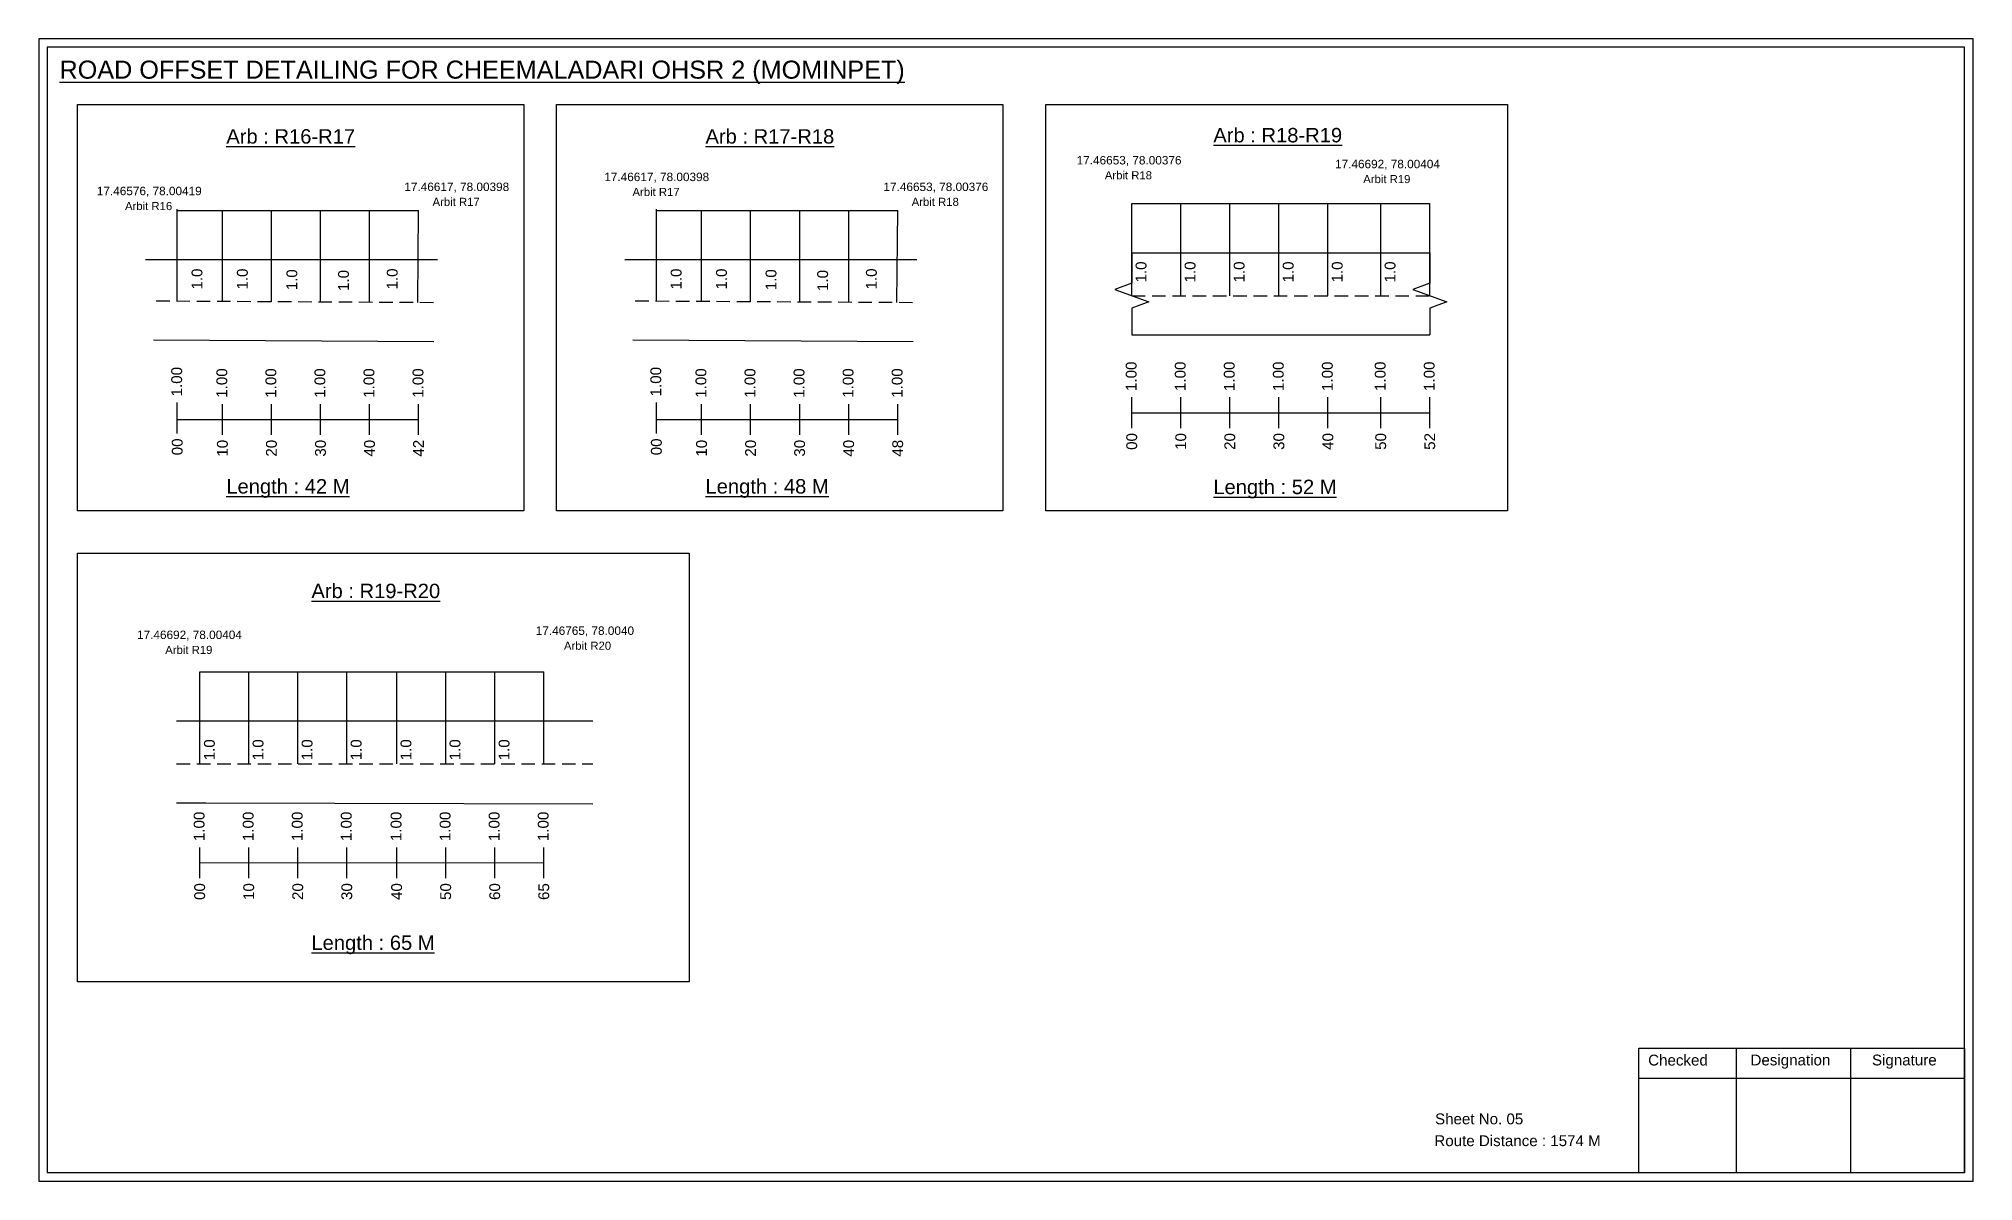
# Model space of a CAD drawing. Header units: inches. Extents: x -117 to 51867, y -12715 to 3423.
# Drawn here: x 23435 to 23972, y 190 to 507 of the extents above; entities that cross this region are included whole.
import ezdxf

# ---------------------------------------------------------------- set-up
doc = ezdxf.new("R2010")
doc.units = ezdxf.units.IN
doc.header["$MEASUREMENT"] = 0
doc.linetypes.add('DASHED2', pattern=[0.375, 0.25, -0.125])
doc.layers.add('PDF_Geometry', color=7, linetype='Continuous')
doc.layers.add('PDF_Text', color=5, linetype='Continuous')
doc.styles.add('PDF Arial', font='arial.ttf')
doc.styles.get("Standard").update_dxf_attribs({"font": 'arial.ttf'})

msp = doc.modelspace()

# ---------------------------------------------------------------- texts
at = {"color": 242, "true_color": 0xcd2027}
for s, height, p in [('%%UROAD OFFSET DETAILING FOR CHEEMALADARI OHSR 2 (MOMINPET)', 5, (23441.26, 495.96)), ('%%UArb : R16-R17', 4, (23487.52, 477.96)), ('%%UArb : R17-R18', 4, (23620.39, 477.96)), ('%%UArb : R18-R19', 4, (23761.22, 478.3)), ('%%ULength : 42 M', 4, (23487.52, 380.96)), ('%%ULength : 48 M', 4, (23620.39, 380.96)), ('%%ULength : 52 M', 4, (23761.22, 380.8)), ('%%UArb : R19-R20', 4, (23511.11, 351.96)), ('%%ULength : 65 M', 4, (23511.11, 254.46))]:
    msp.add_text(s, height=height, dxfattribs=at).set_placement(p)
at = {"color": 5}
for s, height, p in [('17.46653, 78.00376', 2.34, (23723.31, 472.18)), ('17.46692, 78.00404', 2.34, (23794.97, 471.13)), ('17.46617, 78.00398', 2.34, (23536.88, 464.81)), ('17.46617, 78.00398', 2.34, (23592.33, 467.56)), ('17.46653, 78.00376', 2.34, (23669.75, 464.81)), ('Arbit R18', 2.246, (23731.13, 468.06)), ('Arbit R19', 2.246, (23802.79, 467.01)), ('17.46576, 78.00419', 2.34, (23451.61, 463.66)), ('Arbit R16', 2.246, (23459.43, 459.53)), ('Arbit R17', 2.246, (23544.7, 460.69)), ('Arbit R17', 2.246, (23600.15, 463.43)), ('Arbit R18', 2.246, (23677.57, 460.69)), ('17.46765, 78.0040', 2.34, (23573.32, 341.78)), ('17.46692, 78.00404', 2.34, (23462.76, 340.63)), ('Arbit R19', 2.246, (23470.58, 336.5)), ('Arbit R20', 2.246, (23581.14, 337.65))]:
    msp.add_text(s, height=height, dxfattribs=at).set_placement(p)
for p in [(23480.88, 437.5), (23493.46, 437.5), (23507.19, 437.3), (23521.51, 437.11), (23535.02, 437.52), (23613.75, 437.5), (23626.32, 437.5), (23640.06, 437.3), (23654.38, 437.11), (23667.89, 437.52), (23742.67, 439.46), (23756.27, 439.46), (23769.87, 439.46), (23783.47, 439.46), (23797.07, 439.46), (23811.72, 439.47), (23484.32, 307.02), (23497.81, 307.02), (23511.41, 307.02), (23525.01, 307.02), (23538.83, 307.02), (23552.43, 307.02), (23566.03, 307.02)]:
    msp.add_text('1.0', height=3, rotation=90).set_placement(p)
at = {"color": 217, "true_color": 0x93278f}
for s, p in [('1.00', (23475.25, 407.89)), ('1.00', (23487.77, 407.51)), ('1.00', (23501.37, 407.51)), ('1.00', (23514.97, 407.51)), ('1.00', (23528.57, 407.51)), ('1.00', (23542.17, 407.51)), ('1.00', (23608.11, 407.89)), ('1.00', (23620.63, 407.51)), ('1.00', (23634.23, 407.51)), ('1.00', (23647.83, 407.51)), ('1.00', (23661.43, 407.51)), ('1.00', (23675.03, 407.51)), ('1.00', (23739.93, 409.38)), ('1.00', (23753.53, 409.38)), ('1.00', (23767.13, 409.38)), ('1.00', (23780.73, 409.38)), ('1.00', (23794.33, 409.38)), ('1.00', (23808.98, 409.39)), ('1.00', (23822.58, 409.39)), ('00', (23740.08, 393.06)), ('10', (23753.68, 393.06)), ('20', (23767.28, 393.06)), ('30', (23780.88, 393.06)), ('40', (23794.48, 393.06)), ('50', (23809.13, 393.07)), ('52', (23822.73, 393.07)), ('00', (23475.4, 391.57)), ('10', (23487.92, 391.19)), ('20', (23501.52, 391.19)), ('30', (23515.12, 391.19)), ('40', (23528.72, 391.19)), ('42', (23542.32, 391.19)), ('00', (23608.26, 391.57)), ('10', (23620.79, 391.19)), ('20', (23634.39, 391.19)), ('30', (23647.99, 391.19)), ('40', (23661.59, 391.19)), ('48', (23675.19, 391.19)), ('1.00', (23481.47, 284.62)), ('1.00', (23495.07, 284.62)), ('1.00', (23508.67, 284.62)), ('1.00', (23522.27, 284.62)), ('1.00', (23536.08, 284.62)), ('1.00', (23549.68, 284.62)), ('1.00', (23563.28, 284.62)), ('1.00', (23576.88, 284.62)), ('00', (23481.62, 268.3)), ('10', (23495.22, 268.3)), ('20', (23508.82, 268.3)), ('30', (23522.42, 268.3)), ('40', (23536.24, 268.3)), ('50', (23549.84, 268.3)), ('60', (23563.44, 268.3)), ('65', (23577.04, 268.3))]:
    msp.add_text(s, height=3, rotation=90, dxfattribs=at).set_placement(p)
for s, p in [('Sheet No. 05', (23822.7, 206.12)), ('Route Distance : 1574 M', (23822.51, 200.07))]:
    msp.add_text(s, height=3).set_placement(p)
at = {"layer": 'PDF_Text', "color": 7, "attachment_point": 7, "style": 'PDF Arial'}
for s, insert, char_height in [('Checked', (23881.8, 222.37), 3.001), ('Designation', (23910.18, 221.54), 3.0006), ('Signature', (23943.86, 221.54), 3.001)]:
    msp.add_mtext(s, dxfattribs=dict(at, insert=insert, char_height=char_height))

# ---------------------------------------------------------------- linework, layer by layer
for p, q in [((23473.92, 434.21), (23473.92, 459.75)), ((23486.44, 434.16), (23486.44, 459.45)), ((23500.04, 434.11), (23500.04, 459.45)), ((23513.64, 434.17), (23513.64, 459.45)), ((23527.24, 433.91), (23527.24, 459.45)), ((23540.61, 433.95), (23540.84, 459.45)), ((23606.79, 434.21), (23606.79, 459.75)), ((23619.31, 434.16), (23619.31, 459.45)), ((23632.91, 434.11), (23632.91, 459.45)), ((23646.51, 434.17), (23646.51, 459.45)), ((23660.11, 433.91), (23660.11, 459.45)), ((23673.48, 433.95), (23673.71, 459.45)), ((23738.6, 435.79), (23738.6, 461.32)), ((23752.2, 435.79), (23752.2, 461.32)), ((23765.8, 435.79), (23765.8, 461.32)), ((23779.4, 435.79), (23779.4, 461.32)), ((23793, 435.79), (23793, 461.32)), ((23807.65, 435.79), (23807.65, 461.33)), ((23821.25, 435.79), (23821.25, 461.33)), ((23546.09, 445.78), (23465.13, 445.78)), ((23678.96, 445.78), (23598, 445.78)), ((23738.6, 447.67), (23821.25, 447.67)), ((23738.6, 424.99), (23821.25, 424.99)), ((23467.35, 423.57), (23545.07, 423.14)), ((23600.21, 423.57), (23677.94, 423.14)), ((23480.14, 306.02), (23480.14, 331.56)), ((23493.74, 306.02), (23493.74, 331.56)), ((23507.34, 306.02), (23507.34, 331.56)), ((23520.94, 306.02), (23520.94, 331.56)), ((23534.76, 306.02), (23534.76, 331.56)), ((23548.36, 306.02), (23548.36, 331.56)), ((23561.96, 306.02), (23561.96, 331.56)), ((23575.56, 306.02), (23575.56, 331.56)), ((23589.16, 317.91), (23473.73, 317.91)), ((23473.73, 295.22), (23481.79, 295.22)), ((23481.79, 295.22), (23589.16, 294.92))]:
    msp.add_line(p, q)
at = {"color": 5}
for p, q in [((23473.92, 459.45), (23540.84, 459.45)), ((23606.79, 459.45), (23673.71, 459.45)), ((23738.6, 461.32), (23821.25, 461.32)), ((23480.14, 331.56), (23575.56, 331.56))]:
    msp.add_line(p, q, dxfattribs=at)
at = {"linetype": 'DASHED2', "ltscale": 15}
for p, q in [((23738.6, 435.79), (23821.25, 435.79)), ((23468.06, 434.36), (23546.34, 433.95)), ((23600.93, 434.36), (23679.21, 433.95)), ((23473.73, 306.02), (23589.16, 306.02))]:
    msp.add_line(p, q, dxfattribs=at)
at = {"color": 217, "true_color": 0x93278f}
for p, q in [((23473.92, 397.6), (23473.92, 406.16)), ((23486.44, 397.21), (23486.44, 405.77)), ((23500.04, 397.21), (23500.04, 405.77)), ((23513.64, 397.21), (23513.64, 405.77)), ((23527.24, 397.21), (23527.24, 405.77)), ((23540.84, 397.21), (23540.84, 405.77)), ((23606.79, 397.6), (23606.79, 406.16)), ((23619.31, 397.21), (23619.31, 405.77)), ((23632.91, 397.21), (23632.91, 405.77)), ((23646.51, 397.21), (23646.51, 405.77)), ((23660.11, 397.21), (23660.11, 405.77)), ((23673.71, 397.21), (23673.71, 405.77)), ((23738.6, 399.09), (23738.6, 407.65)), ((23738.6, 403.36), (23821.25, 403.37)), ((23752.2, 399.09), (23752.2, 407.65)), ((23765.8, 399.09), (23765.8, 407.65)), ((23779.4, 399.09), (23779.4, 407.65)), ((23793, 399.09), (23793, 407.65)), ((23807.65, 399.09), (23807.65, 407.65)), ((23821.25, 399.09), (23821.25, 407.65)), ((23473.92, 401.48), (23540.84, 401.5)), ((23606.79, 401.48), (23673.71, 401.5)), ((23480.14, 274.33), (23480.14, 282.89)), ((23493.74, 274.33), (23493.74, 282.89)), ((23507.34, 274.33), (23507.34, 282.89)), ((23520.94, 274.33), (23520.94, 282.89)), ((23534.76, 274.33), (23534.76, 282.89)), ((23548.36, 274.33), (23548.36, 282.89)), ((23561.96, 274.33), (23561.96, 282.89)), ((23575.56, 274.33), (23575.56, 282.89)), ((23480.14, 278.6), (23575.56, 278.66))]:
    msp.add_line(p, q, dxfattribs=at)
for points in [[(23446.22, 488.81), (23570.02, 488.81), (23570.02, 376.13), (23446.22, 376.13)], [(23579.08, 488.81), (23702.89, 488.81), (23702.89, 376.13), (23579.08, 376.13)], [(23714.74, 488.81), (23842.83, 488.81), (23842.83, 376.13), (23714.74, 376.13)], [(23446.22, 364.39), (23615.83, 364.39), (23615.83, 245.57), (23446.22, 245.57)]]:
    msp.add_lwpolyline(points, close=True)
at = {"linetype": 'Continuous'}
for points in [[(23738.6, 447.67), (23738.6, 439.24), (23733.86, 437.51), (23743.34, 434.06), (23738.6, 432.34), (23738.6, 424.99)], [(23821.25, 447.67), (23821.25, 439.24), (23816.51, 437.51), (23826, 434.06), (23821.25, 432.34), (23821.25, 424.99)]]:
    msp.add_lwpolyline(points, dxfattribs=at)
at = {"layer": 'PDF_Geometry'}
for points in [[(23435.49, 507.03), (23435.49, 190.32), (23971.96, 190.32), (23971.96, 507.03)], [(23437.81, 504.71), (23437.81, 192.74), (23969.54, 192.74), (23969.54, 504.71)]]:
    msp.add_lwpolyline(points, close=True, dxfattribs=at)
at = {"layer": 'PDF_Geometry', "color": 242, "true_color": 0xcc1f26}
msp.add_lwpolyline([(23969.54, 192.65), (23879.2, 192.65), (23879.2, 227.26), (23969.54, 227.26)], close=True, dxfattribs=at)
for points in [[(23906.18, 227.26), (23906.18, 192.65)], [(23937.91, 227.26), (23937.91, 192.65)], [(23879.2, 218.89), (23969.54, 218.89)]]:
    msp.add_lwpolyline(points, dxfattribs=at)

msp.set_redraw_order([(e.dxf.handle, doc.entitydb.next_handle()) for e in msp.query("TEXT MTEXT ATTDEF DIMENSION ARC_DIMENSION")])  # texts and dimensions are drawn at this point

doc.saveas('drawing.dxf')
